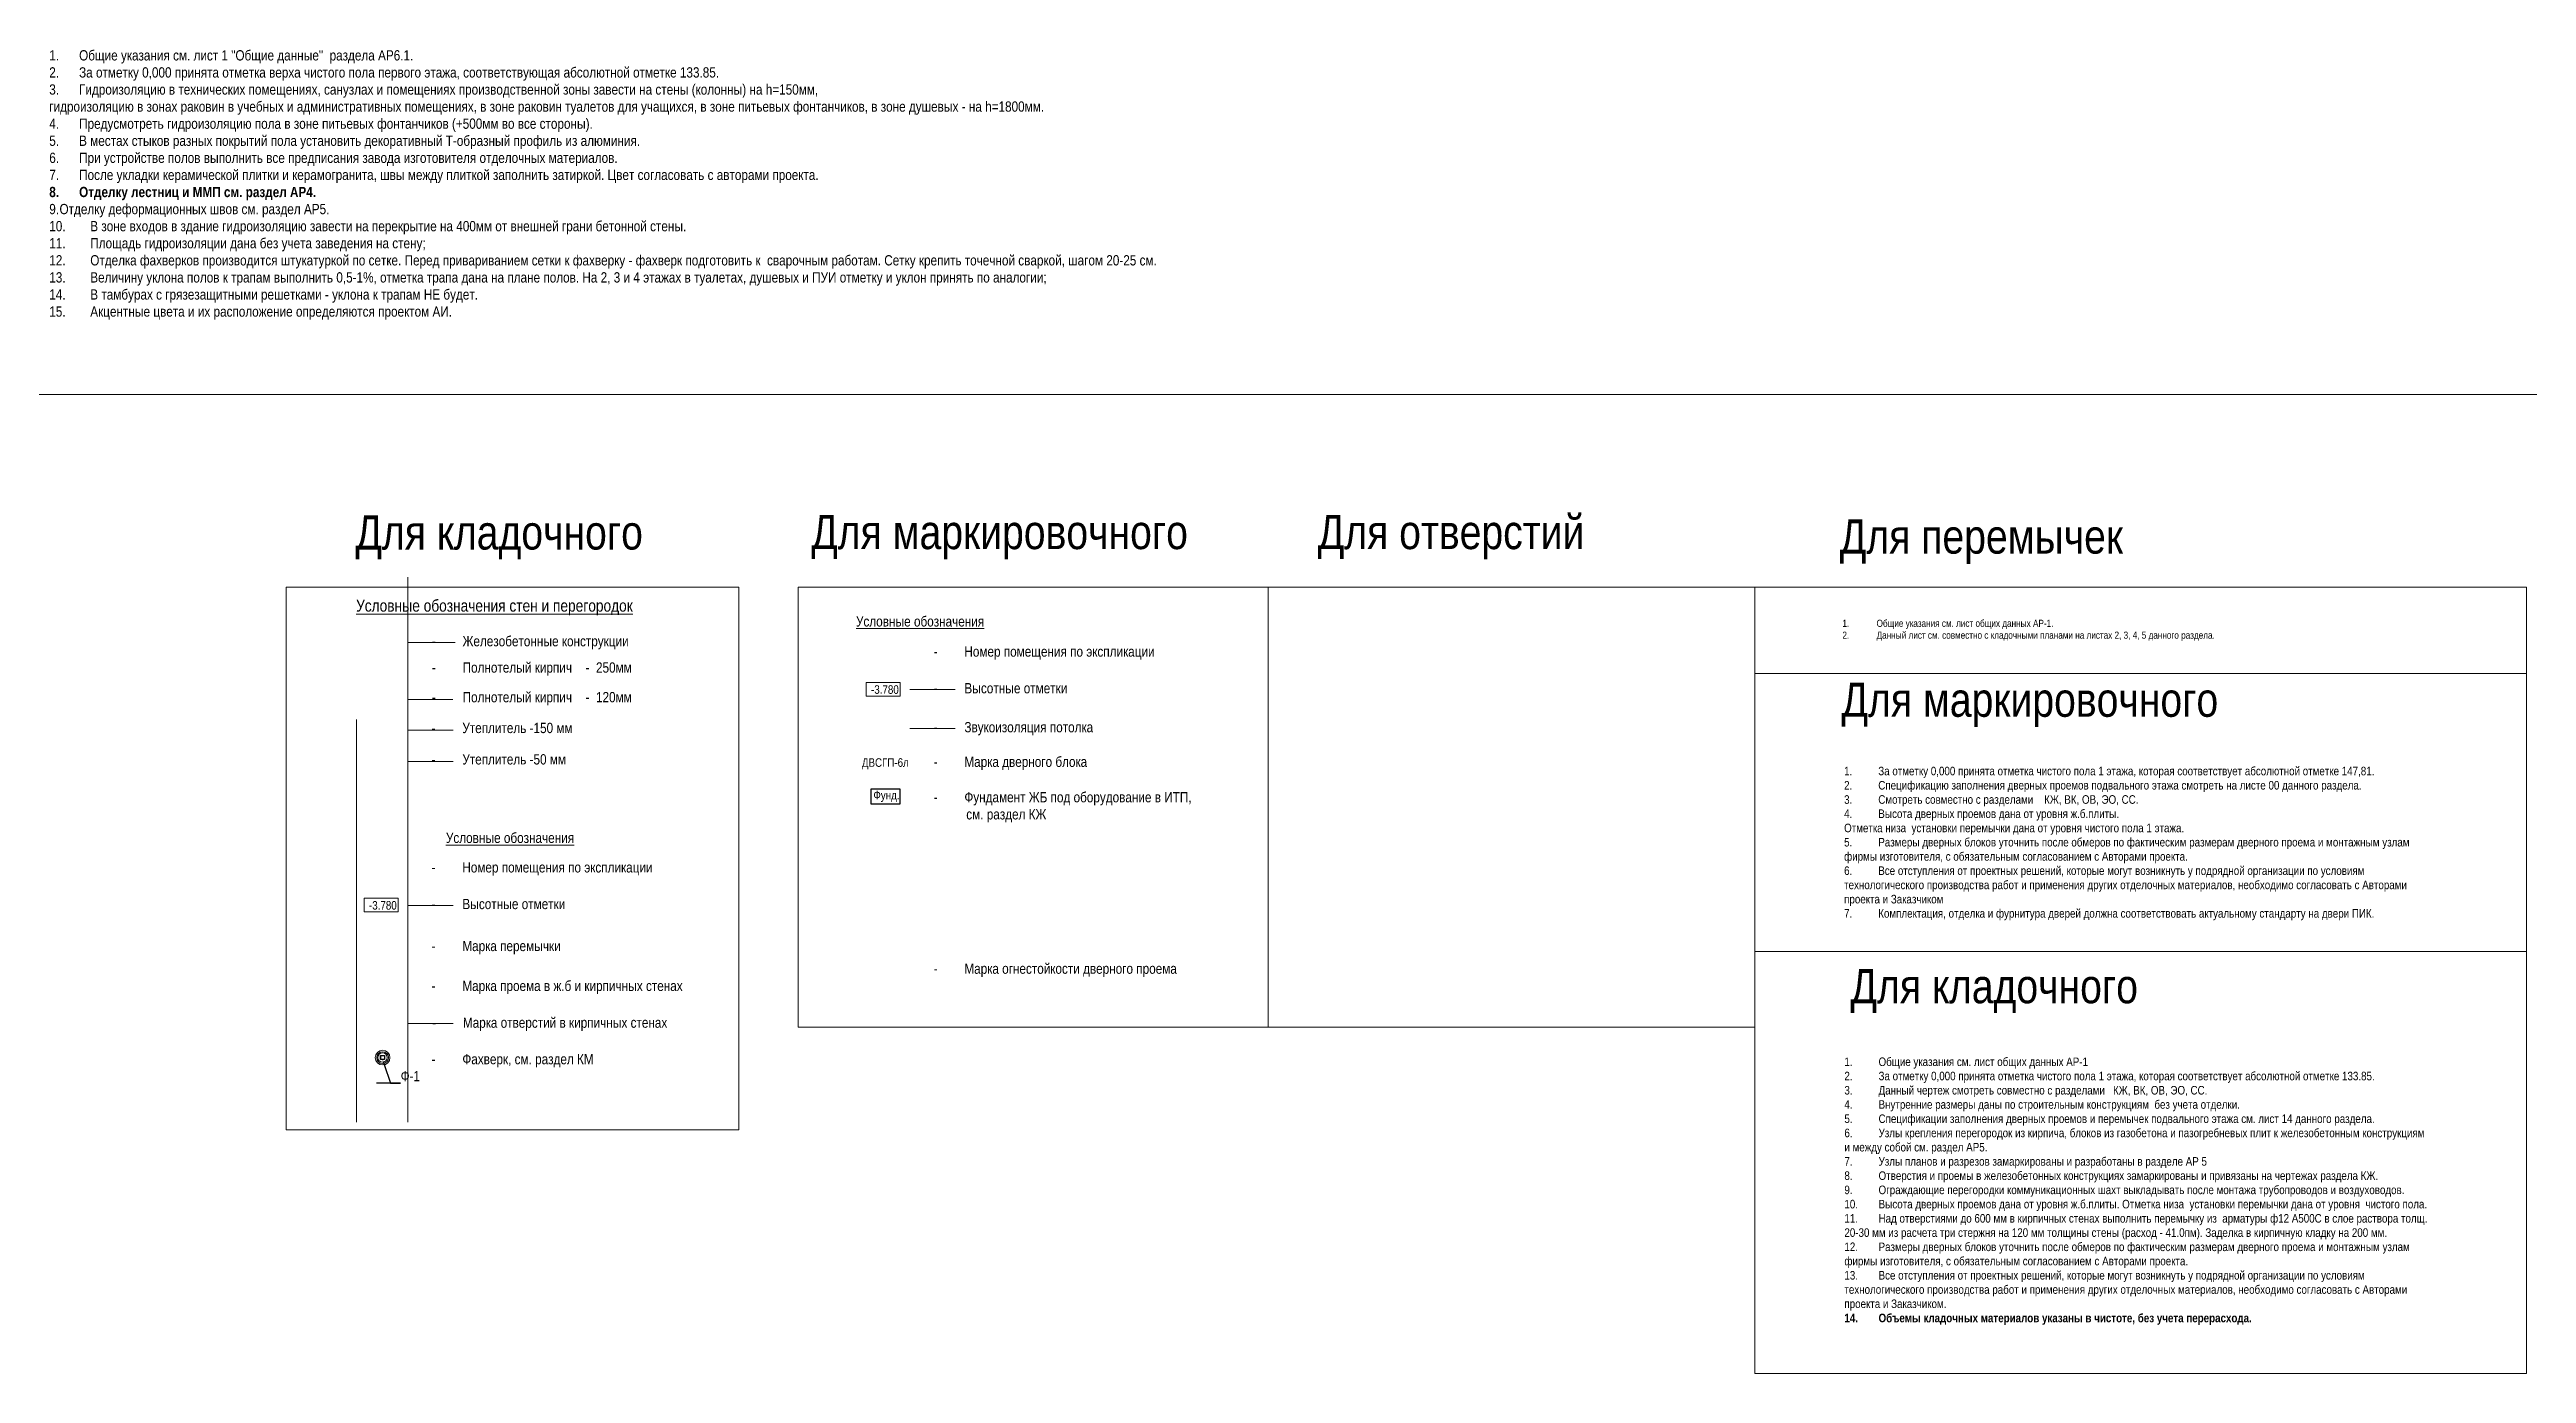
# Model space of a CAD drawing. Header units: millimetres. Extents: x -328335 to 1212475, y -208171 to 164144.
# Drawn here: x -69870 to 2629, y -175127 to -136364 of the extents above; entities that cross this region are included whole.
import ezdxf
from ezdxf import colors
from ezdxf.entities.mleader import LeaderData, LeaderLine
from ezdxf.enums import TextEntityAlignment as Align
from ezdxf.math import Vec2, Vec3

# ---------------------------------------------------------------- set-up
doc = ezdxf.new("R2010")
doc.units = ezdxf.units.MM
doc.header["$LTSCALE"] = 0.5
for name, color, linetype, lineweight in [('АИ_Текст', 7, 'Continuous', 13), ('КМ_Фахверки', 3, 'Continuous', 30), ('КМ_Фахверки_марка', 3, 'Continuous', 0), ('Марка двери', 240, 'Continuous', 0), ('Приямки ВК', 250, 'Continuous', 18), ('РД_Отметка', 7, 'Continuous', 0)]:
    doc.layers.add(name, color=color, linetype=linetype, lineweight=lineweight)
doc.layers.add('АР_Делит', color=120, linetype='Continuous', lineweight=0, plot=False)
doc.styles.add('Arial_Narrow_08', font='ARIALN.TTF', dxfattribs={"width": 0.8})
doc.styles.add('DIM1', font='ARIALN.TTF')
doc.styles.add('style1', font='ARIALN.TTF')

msp = doc.modelspace()

# ---------------------------------------------------------------- texts
at = {"ltscale": 100, "transparency": 33554653, "insert": (-69877.838, -136384.145), "char_height": 300, "width": 33462.13495, "attachment_point": 1, "style": 'style1'}
msp.add_mtext('\\pxt1;1.^I      Общие указания см. лист 1 "Общие данные"  раздела АР6.1.\\P2.^I      За отметку 0,000 принята отметка верха чистого пола первого этажа, соответствующая абсолютной отметке 133.85.\\P3.^I      Гидроизоляцию в технических помещениях, санузлах и помещениях производственной зоны завести на стены (колонны) на h=150мм, \\Pгидроизоляцию в зонах раковин в учебных и административных помещениях, в зоне раковин туалетов для учащихся, в зоне питьевых фонтанчиков, в зоне душевых - на h=1800мм.\\P4.^I      Предусмотреть гидроизоляцию пола в зоне питьевых фонтанчиков (+500мм во все стороны). \\P5.^I      В местах стыков разных покрытий пола установить декоративный Т-образный профиль из алюминия.\\P6.^I      При устройстве полов выполнить все предписания завода изготовителя отделочных материалов.\\P7.^I      После укладки керамической плитки и керамогранита, швы между плиткой заполнить затиркой. Цвет согласовать с авторами проекта.\\P{\\fArial Narrow|b1|i0|c204|p34;8.^I      Отделку лестниц и ММП см. раздел АР4.\\P\\pi-3,l3,t3;}9.^IОтделку деформационных швов см. раздел АР5.\\P10.^IВ зоне входов в здание гидроизоляцию завести на перекрытие на 400мм от внешней грани бетонной стены.\\P11.^IПлощадь гидроизоляции дана без учета заведения на стену;\\P12.^IОтделка фахверков производится штукатуркой по сетке. Перед привариванием сетки к фахверку - фахверк подготовить к  сварочным работам. Сетку крепить точечной сваркой, шагом 20-25 см.{\\C1;\\c255;\\P}13.^IВеличину уклона полов к трапам выполнить 0,5-1%, отметка трапа дана на плане полов. На 2, 3 и 4 этажах в туалетах, душевых и ПУИ отметку и уклон принять по аналогии;\\P14.^IВ тамбурах с грязезащитными решетками - уклона к трапам НЕ будет.\\P15.^IАкцентные цвета и их расположение определяются проектом АИ.', dxfattribs=at)
at = {"layer": 'АИ_Текст', "style": 'style1'}
for s, insert, char_height, width, attachment_point in [('{\\LУсловные обозначения стен и перегородок}', (-56848.856, -152699.475), 350, 12857.99937, 5), ('{\\LУсловные обозначения}', (-44388.891, -153108.96), 300, 12857.99937, 5), ('\\pxi-3,l4,t4;{\\C256;-^IЖелезобетонные конструкции}', (-58980.202, -153536.277), 300, 14093.95913, 1), ('\\pxsm1,ql;\\P{\\H0.83333x;1.^IОбщие указания см. лист общих данных АР-1.\\P2.^IДанный лист см. совместно с кладочными планами на листах 2, 3, 4, 5 данного раздела.}', (-17392.397, -152642.486), 250, 18126.22078, 1), ('\\pxi-3,l4,t4;{\\C256;-^IПолнотелый кирпич^I-  250мм}', (-58980.202, -154307.38), 300, 14093.95913, 1), ('\\pxi-3,l4,t4;{\\C256;-^IНомер помещения по экспликации}', (-44292.188, -153840.406), 300, 14093.95913, 1), ('\\pxi-3,l4,t4;{\\C256;-^IВысотные отметки}', (-44292.188, -154913.291), 300, 14093.95913, 1), ('\\pxi-3,l4,t4;{\\C256;-^IПолнотелый кирпич^I-  120мм}', (-58980.202, -155175.355), 300, 14093.95913, 1), ('\\pxi-3,l4,t4;{\\C256;-^IУтеплитель -150 мм}', (-58986.606, -156077.056), 300, 14093.95913, 1), ('\\pxi-3,l4,t4;{\\C256;-^IЗвукоизоляция потолка }', (-44292.188, -156053.986), 300, 14093.95913, 1), ('\\pxi-3,l4,t4;{\\C256;-^IУтеплитель -50 мм}', (-58986.606, -156996.231), 300, 14093.95913, 1), ('\\pxi-3,l4,t4;{\\C256;-^IМарка дверного блока}', (-44292.188, -157067.669), 300, 14093.95913, 1), ('\\P\\pxsm1,ql;1.^IЗа отметку 0,000 принята отметка чистого пола 1 этажа, которая соответствует абсолютной отметке {\\C1;147,81.\\P}2.^IСпецификацию заполнения дверных проемов подвального этажа смотреть на листе {\\C1;00} данного раздела.\\P3.^IСмотреть совместно с разделами    КЖ, ВК, ОВ, ЭО, СС.\\P4.^IВысота дверных проемов дана {\\C32;\\c1466601;от уровня ж.б.плиты}. \\PОтметка низа  установки перемычки дана от уровня чистого пола 1 этажа.\\P5.^IРазмеры дверных блоков уточнить после обмеров по фактическим размерам дверного проема и монтажным узлам фирмы изготовителя, с обязательным согласованием с Авторами проекта.\\P6.^IВсе отступления от проектных решений, которые могут возникнуть у подрядной организации по условиям технологического производства работ и применения других отделочных материалов, необходимо согласовать с Авторами проекта и Заказчиком \\P7.^IКомплектация, отделка и фурнитура дверей должна соответствовать актуальному стандарту на двери ПИК.', (-17342.989, -156946.614), 250, 17450.59238, 1), ('\\pxi-3,l4,t4;{\\C256;-^IФундамент ЖБ под оборудование в ИТП, \\P\\pi1,l0,tz;          см. раздел КЖ}', (-44292.188, -158104.569), 300, 14093.95913, 1), ('{\\LУсловные обозначения}', (-56391.56, -159446.808), 300, 12857.99937, 5), ('\\pxi-3,l4,t4;{\\C256;-^IНомер помещения по экспликации}', (-58986.606, -160158.306), 300, 9296.61028, 1), ('\\pxi-3,l4,t4;{\\C256;-^IВысотные отметки}', (-58986.606, -161231.192), 300, 9296.61028, 1), ('\\pxi-3,l4,t4;{\\C256;-^IМарка перемычки}', (-58986.606, -162460.046), 300, 9296.61028, 1), ('\\pxi-3,l4,t4;{\\C256;-^IМарка огнестойкости дверного проема}', (-44292.188, -163123.906), 300, 14093.95913, 1), ('\\pxi-3,l4,t4;{\\C256;-^IМарка проема в ж.б и кирпичных стенах}', (-58986.606, -163628.995), 300, 9296.61028, 1), ('\\pxi-3,l4,t4;{\\C256;-^IМарка отверстий в кирпичных стенах}', (-58970.658, -164704.458), 300, 9280.66217, 1), ('\\pxi-3,l4,t4;{\\C256;-^IФахверк, см. раздел КМ}', (-58986.606, -165772.805), 300, 9296.61028, 1), ('\\pxsm1,ql;1.^IОбщие указания см. лист общих данных АР-1\\P2.^IЗа отметку 0,000 принята отметка чистого пола 1 этажа, которая соответствует абсолютной отметке 133.85.\\P3.^IДанный чертеж смотреть совместно с разделами   КЖ, ВК, ОВ, ЭО, СС.\\P4.^IВнутренние размеры даны по строительным конструкциям  без учета отделки.\\P5.^IСпецификации заполнения дверных проемов и перемычек подвального этажа см. лист {\\C1;14 }данного раздела. \\P6.^IУзлы крепления перегородок из кирпича, блоков из газобетона и пазогребневых плит к железобетонным конструкциям \\Pи между собой см. раздел АР5.\\P7.^IУзлы планов и разрезов замаркированы и разработаны в разделе АР 5\\P8.^IОтверстия и проемы в железобетонных конструкциях замаркированы и привязаны на чертежах раздела КЖ.\\P9.^IОграждающие перегородки коммуникационных шахт выкладывать после монтажа трубопроводов и воздуховодов.{\\C22;\\c3092432;\\P}10.^IВысота дверных проемов дана от уровня ж.б.плиты. Отметка низа  установки перемычки дана от уровня  чистого пола.\\P11.^IНад отверстиями до 600 мм в кирпичных стенах выполнить перемычку из  арматуры ф12 А500С в слое раствора толщ. 20-30 мм из расчета три стержня на 120 мм толщины стены (расход - 41.0пм). Заделка в кирпичную кладку на 200 мм.\\P12.^IРазмеры дверных блоков уточнить после обмеров по фактическим размерам дверного проема и монтажным узлам фирмы изготовителя, с обязательным согласованием с Авторами проекта.\\P13.^IВсе отступления от проектных решений, которые могут возникнуть у подрядной организации по условиям технологического производства работ и применения других отделочных материалов, необходимо согласовать с Авторами проекта и Заказчиком.\\P{\\fArial Narrow|b1|i0|c204|p34;\\C256;14.^IОбъемы кладочных материалов указаны в чистоте, без учета перерасхода.}', (-17334.751, -165875.558), 250, 17442.35426, 1)]:
    msp.add_mtext(s, dxfattribs=dict(at, insert=insert, char_height=char_height, width=width, attachment_point=attachment_point))
at = {"layer": 'АР_Делит', "lineweight": 60, "char_height": 1000, "attachment_point": 7, "style": 'style1'}
for s, heights, insert in [('Для кладочного', [0], (-60915.733, -151292.56)), ('Для маркировочного', [0], (-47575.534, -151292.56)), ('Для отверстий', [0], (-32749.045, -151292.56)), ('\\pxt3,10;Для перемычек', [1467.806], (-17468.558, -151424.797)), ('Для маркировочного', [0], (-17419.15, -156201.672)), ('Для кладочного', [0], (-17155.909, -164576.736))]:
    msp.add_mtext_dynamic_manual_height_columns(s, width=14666.93665, gutter_width=2500, heights=heights, dxfattribs=dict(at, insert=insert))
at = {"layer": 'Марка двери', "color": 3, "insert": (-45406.416, -157114.846), "char_height": 250, "width": 261.74375, "attachment_point": 2, "line_spacing_factor": 1.149209, "style": 'style1'}
msp.add_mtext('ДВСГП-6л', dxfattribs=at)
at = {"layer": 'Приямки ВК', "color": 3, "insert": (-45756.2, -158068.855), "char_height": 250, "width": 2192.68898, "attachment_point": 1, "style": 'DIM1'}
msp.add_mtext('\\pxql;Фунд.', dxfattribs=at)

# ---------------------------------------------------------------- blocks, each defined once
blk = doc.blocks.new('Ф_крпич 120')
at = {"layer": 'АР_Делит', "color": 1}
for radius in [216, 173, 136]:
    blk.add_circle((60, -60), radius, dxfattribs=at)
at = {"layer": 'КМ_Фахверки'}
blk.add_lwpolyline([(0, 0), (120, 0), (120, -120), (0, -120)], close=True, dxfattribs=at)
at = {"layer": 'КМ_Фахверки', "lineweight": 5}
blk.add_lwpolyline([(6, -6), (114, -6), (114, -114), (6, -114)], close=True, dxfattribs=at)
blk = doc.blocks.new('Отметка_план')
at = {"color": 7, "lineweight": 5}
blk.add_lwpolyline([(0, 0), (10, 0), (10, 4), (0, 4)], close=True, dxfattribs=at)
at = {"style": 'Arial_Narrow_08', "width": 0.8}
blk.add_attdef('OTMG', text='', height=2.5, dxfattribs=at).set_placement((9.06, 0.7), align=Align.RIGHT)

# ---------------------------------------------------------------- linework, layer by layer
at = {"color": 3, "ltscale": 100}
msp.add_lwpolyline([(-45822.423, -158006.198), (-44981.559, -158006.198), (-44981.559, -158456.198), (-45822.423, -158456.198)], close=True, dxfattribs=at)
at = {"layer": 'АР_Делит'}
for p, q in [((116167.583, -146463.668), (-132213.713, -146463.668)), ((-59386.09, -151811.835), (-59386.09, -167767.391)), ((-59386.09, -153729.866), (-57997.745, -153729.866)), ((-44691.672, -155104.311), (-43360.766, -155104.311)), ((-59386.09, -155394.026), (-58068.275, -155394.026)), ((-60886.09, -155983.804), (-60886.09, -167767.391)), ((-59386.09, -156292.631), (-58055.184, -156292.631)), ((-44691.672, -156245.006), (-43360.766, -156245.006)), ((-59386.09, -157211.806), (-58055.184, -157211.806)), ((-59386.09, -161422.212), (-58055.184, -161422.212)), ((-59386.09, -164879.371), (-58055.184, -164879.371))]:
    msp.add_line(p, q, dxfattribs=at)
for points in [[(-62940.236, -152107.469), (-49689.996, -152107.469), (-49689.996, -167998.016), (-62940.236, -167998.016)], [(-47959.941, -152107.469), (-34200.17, -152107.469), (-34200.17, -164985.86), (-47959.941, -164985.86)], [(-34200.17, -152107.469), (-19952.093, -152107.469), (-19952.093, -164985.86), (-34200.17, -164985.86)], [(-19952.093, -152107.469), (2629.03, -152107.469), (2629.03, -154634.839), (-19952.093, -154634.839)], [(-19952.093, -154634.839), (2629.03, -154634.839), (2629.03, -162773.357), (-19952.093, -162773.357)], [(-19952.093, -162773.357), (2629.03, -162773.357), (2629.03, -175126.517), (-19952.093, -175126.517)]]:
    msp.add_lwpolyline(points, close=True, dxfattribs=at)

# ---------------------------------------------------------------- block references
at = {"layer": 'КМ_Фахверки'}
msp.add_blockref('Ф_крпич 120', (-60180.837, -165818.05), dxfattribs=at)
at = {"layer": 'РД_Отметка'}
ref = msp.add_blockref('Отметка_план', (-45970.393, -155297.565), dxfattribs=dict(at, xscale=100, yscale=100, zscale=100))
ref.add_attrib('OTMG', '-3.780', dxfattribs={"layer": '0', "color": 0, "height": 250, "style": 'style1'}).set_placement((-45012.975, -154977.748), align=Align.TOP_RIGHT)
ref = msp.add_blockref('Отметка_план', (-60664.811, -161615.465), dxfattribs=dict(at, xscale=100, yscale=100, zscale=100))
ref.add_attrib('OTMG', '-3.780', dxfattribs={"layer": '0', "color": 0, "height": 250, "style": 'style1'}).set_placement((-59707.393, -161295.649), align=Align.TOP_RIGHT)

msp.set_redraw_order([(e.dxf.handle, doc.entitydb.next_handle()) for e in msp.query("TEXT MTEXT ATTDEF DIMENSION ARC_DIMENSION")])  # texts and dimensions are drawn at this point

# ---------------------------------------------------------------- leaders
at = {"layer": 'КМ_Фахверки_марка'}
ml = msp.add_multileader_mtext('Standard', dxfattribs=at)
ml.set_content('Ф-1', color=256, style='style1')
ml.set_leader_properties()
ml.build(insert=Vec2(0, 0))
ml.multileader.update_dxf_attribs({"text_left_attachment_type": 6, "text_right_attachment_type": 6, "dogleg_length": 3, "arrow_head_size": 150, "scale": 100})
ctx = ml.context
ctx.base_point, ctx.scale, ctx.char_height, ctx.arrow_head_size, ctx.landing_gap_size, ctx.plane_origin = Vec3(-59592.507, -166628.755), 100, 300, 150, 0, Vec3(-61946.004, -164063.789)
ctx.left_attachment, ctx.right_attachment = 6, 6
notes = []
notes.append((ctx, [(1, (1, 1, 0), (-59892.507, -166628.755), (1, 0), 300, [(0, [(-60120.837, -165938.05)], 0, [])])]))
ctx.mtext.insert, ctx.mtext.flow_direction = Vec3(-59592.507, -166268.755), 5
for ctx, leaders in notes:
    for number, flags, end, landing, length, lines in leaders:
        leader = LeaderData()
        leader.index, (leader.has_last_leader_line, leader.has_dogleg_vector, leader.attachment_direction) = number, flags
        leader.last_leader_point, leader.dogleg_vector, leader.dogleg_length = Vec3(end), Vec3(landing), length
        for number, points, colour, breaks in lines:
            line = LeaderLine()
            line.index, line.vertices, line.color, line.breaks = number, Vec3.list(points), colors.encode_raw_color(colour), breaks
            leader.lines.append(line)
        ctx.leaders.append(leader)

doc.saveas('drawing.dxf')
